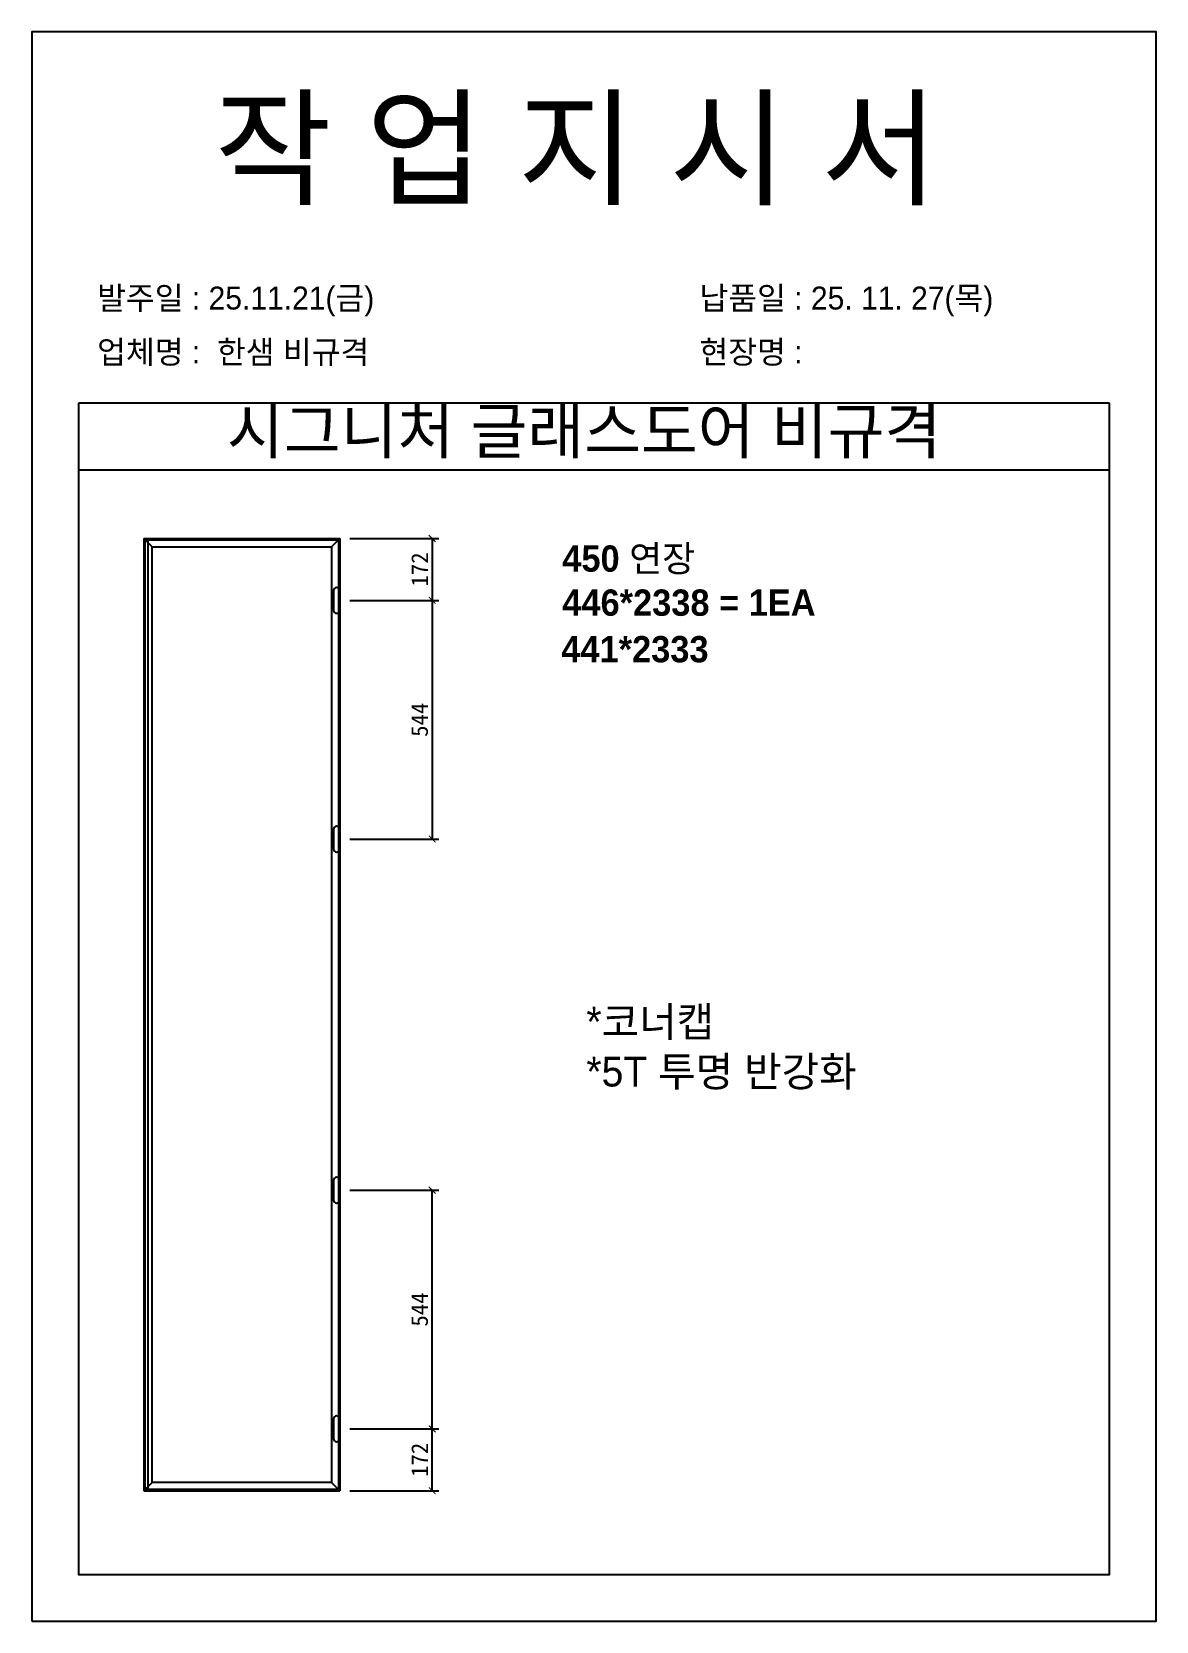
# Model space of a CAD drawing. Header units: millimetres. Extents: x -44117 to 256353, y -2095463 to 65325.
# Drawn here: x 110855 to 112535, y -494720 to -492344 of the extents above; entities that cross this region are included whole.
import ezdxf

# ---------------------------------------------------------------- set-up
doc = ezdxf.new("R2010")
doc.units = ezdxf.units.MM
doc.header["$LTSCALE"] = 10
doc.styles.add('MtX_Gulim', font='')
doc.styles.get('MtX_Gulim').set_extended_font_data('Gulim', bold=True)
doc.dimstyles.new('ISO-25', dxfattribs={"dimtxt": 2.5, "dimasz": 2.5, "dimexe": 1, "dimexo": 1, "dimtad": 1, "dimtxsty": 'Standard', "dimblk": 'ARCHTICK', "dimcen": 2.5, "dimadec": 0, "dimazin": 0, "dimtfac": 1, "dimtmove": 0, "dimatfit": 3, "dimfxl": 0, "dimarcsym": 0})

msp = doc.modelspace()

# ---------------------------------------------------------------- texts
at = {"linetype": 'Continuous', "style": 'MtX_Gulim'}
for s, height, p in [('450 연장', 39.271262, (111647.72946, -493151.22323)), ('446*2338 = 1EA', 39.2712622, (111647.72946, -493217.08517))]:
    msp.add_text(s, height=height, dxfattribs=at).set_placement(p)
at = {"color": 242, "linetype": 'Continuous', "true_color": 0xcd2027, "style": 'MtX_Gulim'}
msp.add_text('441*2333', height=39.271262, dxfattribs=at).set_placement((111646.26754, -493286.68494))
at = {"attachment_point": 1}
for s, width, gutter_width, heights, insert, char_height in [('{\\fGulim|b0|i0|c129|p50;작 업 지 시 서}', 3307.3198183, 12.5, [-155.84554], (111127.90587, -492448.30155), 140), ('\\pt11;{\\fGulim|b0|i0|c129|p50;발주일 : 25.11.21(금)}', 3307.3198183, 12.5, [34.50412], (110952.69651, -492725.02197), 34.3), ('{\\fGulim|b0|i0|c129|p50;납품일 : 25. 11. 27(목)}', 3307.3198183, 12.5, [57.68947], (111852.6745, -492725.02197), 34.3), ('{\\fGulim|b0|i0|c129|p50;업체명 :  한샘 비규격}', 3307.3198183, 12.5, [36.11279], (110952.69651, -492805.67815), 34.3), ('{\\fGulim|b0|i0|c129|p50;현장명 : }', 3307.3198183, 12.5, [-38.2735], (111852.6745, -492805.67815), 34.3), ('{\\fGulim|b0|i0|c129|p50;시그니처 글래스도어 비규격}', 1597.0710432, 6.03612, [-75.34624], (111146.82133, -492907.09098), 67.6045736), ('{\\fGulim|b0|i0|c129|p50;*코너캡\\P*5T 투명 반강화}', 1055.7982644, 3.99038, [-126.38025], (111683.72109, -493801.63016), 44.6923083)]:
    msp.add_mtext_dynamic_manual_height_columns(s, width=width, gutter_width=gutter_width, heights=heights, dxfattribs=dict(at, insert=insert, char_height=char_height))

# ---------------------------------------------------------------- blocks, each defined once
blk = doc.blocks.new('_ArchTick')
at = {"color": 0, "linetype": 'ByBlock', "const_width": 0.15}
blk.add_lwpolyline([(-0.5, -0.5), (0.5, 0.5)], dxfattribs=at)
blk = doc.blocks.new('*D4030')
at = {"color": 0, "lineweight": -2}
for p, q in [((111330.2, -493194.1), (111463.3, -493194.1)), ((111453.3, -493194.1), (111453.3, -493551)), ((111330.2, -493551), (111463.3, -493551))]:
    blk.add_line(p, q, dxfattribs=at)
at = {"layer": 'Defpoints', "color": 0}
for p in [(111315.2, -493194.1), (111315.2, -493551), (111453.3, -493551)]:
    blk.add_point(p, dxfattribs=at)
at = {"color": 0, "lineweight": -2, "xscale": 10, "yscale": 10, "zscale": 10}
for p, rotation in [((111453.3, -493194.1), 90), ((111453.3, -493551), 270)]:
    blk.add_blockref('_ArchTick', p, dxfattribs=dict(at, rotation=rotation))
at = {"color": 0, "insert": (111434.6, -493372.6), "char_height": 25, "attachment_point": 5, "rotation": 90}
blk.add_mtext('544', dxfattribs=at)
blk = doc.blocks.new('*D4031')
at = {"color": 0, "lineweight": -2}
for p, q in [((111330.2, -493101.6), (111463.3, -493101.6)), ((111453.3, -493101.6), (111453.3, -493194.1)), ((111330.2, -493194.1), (111463.3, -493194.1))]:
    blk.add_line(p, q, dxfattribs=at)
at = {"layer": 'Defpoints', "color": 0}
for p in [(111315.2, -493101.6), (111315.2, -493194.1), (111453.3, -493194.1)]:
    blk.add_point(p, dxfattribs=at)
at = {"color": 0, "lineweight": -2, "xscale": 10, "yscale": 10, "zscale": 10}
for p, rotation in [((111453.3, -493101.6), 90), ((111453.3, -493194.1), 270)]:
    blk.add_blockref('_ArchTick', p, dxfattribs=dict(at, rotation=rotation))
at = {"color": 0, "insert": (111434.6, -493147.9), "char_height": 25, "attachment_point": 5, "rotation": 90}
blk.add_mtext('172', dxfattribs=at)
blk = doc.blocks.new('*D4032')
at = {"color": 0, "lineweight": -2}
for p, q in [((111330.2, -494075.8), (111463.3, -494075.8)), ((111453.3, -494432.6), (111453.3, -494075.8)), ((111330.2, -494432.6), (111463.3, -494432.6))]:
    blk.add_line(p, q, dxfattribs=at)
at = {"layer": 'Defpoints', "color": 0}
for p in [(111315.2, -494075.8), (111453.3, -494075.8), (111315.2, -494432.6)]:
    blk.add_point(p, dxfattribs=at)
at = {"color": 0, "lineweight": -2, "xscale": 10, "yscale": 10, "zscale": 10}
for p, rotation in [((111453.3, -494075.8), 90), ((111453.3, -494432.6), 270)]:
    blk.add_blockref('_ArchTick', p, dxfattribs=dict(at, rotation=rotation))
at = {"color": 0, "insert": (111434.6, -494254.2), "char_height": 25, "attachment_point": 5, "rotation": 90}
blk.add_mtext('544', dxfattribs=at)
blk = doc.blocks.new('*D4033')
at = {"color": 0, "lineweight": -2}
for p, q in [((111330.2, -494432.6), (111463.3, -494432.6)), ((111453.3, -494525.1), (111453.3, -494432.6)), ((111330.2, -494525.1), (111463.3, -494525.1))]:
    blk.add_line(p, q, dxfattribs=at)
at = {"layer": 'Defpoints', "color": 0}
for p in [(111315.2, -494432.6), (111453.3, -494432.6), (111315.2, -494525.1)]:
    blk.add_point(p, dxfattribs=at)
at = {"color": 0, "lineweight": -2, "xscale": 10, "yscale": 10, "zscale": 10}
for p, rotation in [((111453.3, -494432.6), 90), ((111453.3, -494525.1), 270)]:
    blk.add_blockref('_ArchTick', p, dxfattribs=dict(at, rotation=rotation))
at = {"color": 0, "insert": (111434.6, -494478.9), "char_height": 25, "attachment_point": 5, "rotation": 90}
blk.add_mtext('172', dxfattribs=at)

# ---------------------------------------------------------------- dimensions: what is measured, and where the dimension line sits
for base, p1, p2, text, picture, middle in [((111453.33429, -493194.12654), (111315.19561, -493101.63207), (111315.19561, -493194.12654), '172', '*D4031', (111434.58429, -493147.8793)), ((111453.33429, -493550.98462), (111315.19561, -493194.12654), (111315.19561, -493550.98462), '544', '*D4030', (111434.58429, -493372.55558)), ((111453.33429, -494075.77591), (111315.19561, -494432.634), (111315.19561, -494075.77591), '544', '*D4032', (111434.58429, -494254.20495)), ((111453.33429, -494432.634), (111315.19561, -494525.12846), (111315.19561, -494432.634), '172', '*D4033', (111434.58429, -494478.88123))]:
    dim = msp.add_linear_dim(base=base, p1=p1, p2=p2, angle=90, text=text, dimstyle='ISO-25', override={"dimscale": 10, "dimasz": 1, "dimexo": 1.5})
    dim.commit()
    dim.dimension.update_dxf_attribs({"geometry": picture, "text_midpoint": middle})

# ---------------------------------------------------------------- linework, layer by layer
for p, q in [((112465.09926, -492899.30876), (110925.09926, -492899.30876)), ((112465.09926, -492999.30876), (110925.09926, -492999.30876)), ((111022.62446, -493101.63207), (111022.62446, -494525.12846)), ((111022.62446, -493101.63207), (111315.19561, -493101.63207)), ((111022.62446, -493101.63207), (111035.08825, -493114.09586)), ((111022.62446, -493101.63207), (111028.52836, -493101.63207)), ((111028.52836, -493101.63207), (111028.52836, -494525.12846)), ((111302.73182, -493114.09586), (111315.19561, -493101.63207)), ((111315.19561, -493101.63207), (111315.19561, -494525.12846)), ((111035.08825, -494512.66467), (111022.62446, -494525.12846)), ((111302.73182, -494512.66467), (111315.19561, -494525.12846)), ((111022.62446, -494525.12846), (111315.19561, -494525.12846))]:
    msp.add_line(p, q)
at = {"linetype": 'Continuous'}
for p, q in [((111035.08825, -494512.66467), (111035.08825, -493114.09586)), ((111035.08825, -493114.09586), (111302.73182, -493114.09586)), ((111302.73182, -493114.09586), (111302.73182, -494512.66467)), ((111302.73182, -494512.66467), (111035.08825, -494512.66467))]:
    msp.add_line(p, q, dxfattribs=at)
for points in [[(110855.09926, -494720.13904), (112535.09926, -494720.13904), (112535.09926, -492344.13904), (110855.09926, -492344.13904)], [(111024.59243, -493103.60004), (111313.22764, -493103.60004), (111313.22764, -494523.16049), (111024.59243, -494523.16049)]]:
    msp.add_lwpolyline(points, close=True)
msp.add_lwpolyline([(110925.09926, -492899.30876), (110925.09926, -494650.13904), (112465.09926, -494650.13904), (112465.09926, -492899.30876)])
for points in [[(111310.5932, -493213.45667), (111310.5932, -493213.45667, 0.4142135624), (111315.19561, -493208.85426), (111315.19561, -493179.39881, 0.4142135624), (111310.5932, -493174.7964), (111310.5932, -493174.7964, 0.4142135624), (111305.99078, -493179.39881), (111305.99078, -493208.85426, 0.4142135624)], [(111310.5932, -493570.31476), (111310.5932, -493570.31476, 0.4142135624), (111315.19561, -493565.71234), (111315.19561, -493536.25689, 0.4142135624), (111310.5932, -493531.65448), (111310.5932, -493531.65448, 0.4142135624), (111305.99078, -493536.25689), (111305.99078, -493565.71234, 0.4142135624)], [(111310.5932, -494095.10605), (111310.5932, -494095.10605, 0.4142135624), (111315.19561, -494090.50364), (111315.19561, -494061.04819, 0.4142135624), (111310.5932, -494056.44578), (111310.5932, -494056.44578, 0.4142135624), (111305.99078, -494061.04819), (111305.99078, -494090.50364, 0.4142135624)], [(111310.5932, -494451.96413), (111310.5932, -494451.96413, 0.4142135624), (111315.19561, -494447.36172), (111315.19561, -494417.90627, 0.4142135624), (111310.5932, -494413.30386), (111310.5932, -494413.30386, 0.4142135624), (111305.99078, -494417.90627), (111305.99078, -494447.36172, 0.4142135624)]]:
    msp.add_lwpolyline(points, format="xyb", close=True, dxfattribs=at)

msp.set_redraw_order([(e.dxf.handle, doc.entitydb.next_handle()) for e in msp.query("TEXT MTEXT ATTDEF DIMENSION ARC_DIMENSION")])  # texts and dimensions are drawn at this point

doc.saveas('drawing.dxf')
